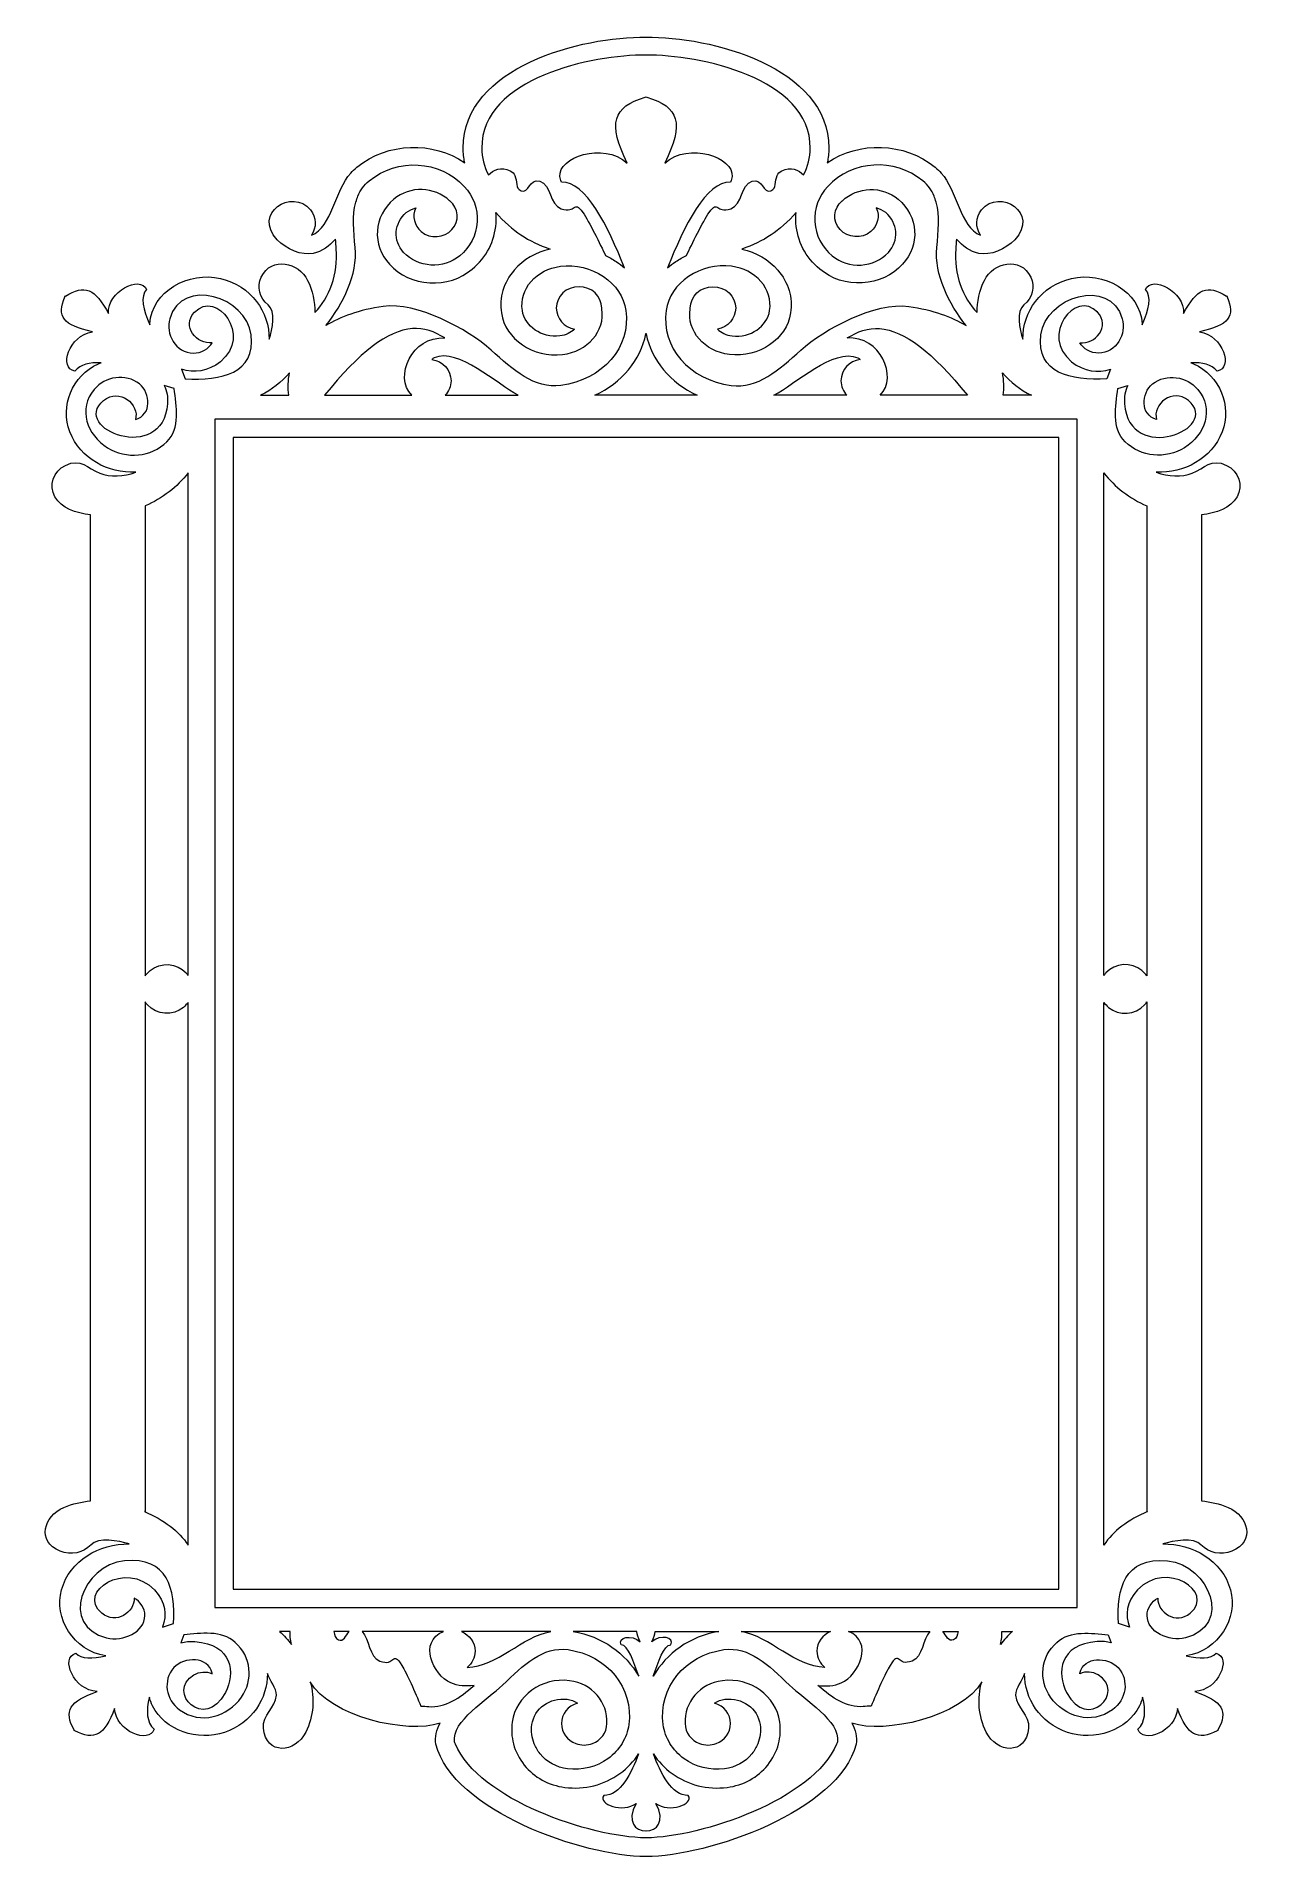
# Model space of a CAD drawing. Header units: centimetres. Extents: x -33 to 34, y -48 to 52.
import ezdxf

# ---------------------------------------------------------------- set-up
doc = ezdxf.new("R2010")
doc.units = ezdxf.units.CM
doc.header["$MEASUREMENT"] = 0
doc.layers.add('Camada 1', color=7, linetype='Continuous')

msp = doc.modelspace()

# ---------------------------------------------------------------- linework, layer by layer
at = {"layer": 'Camada 1', "color": 250, "lineweight": 9}
for points, knots in [([(0.86853, 52.38778), (0.86636, 52.38781), (0.86419, 52.38783), (0.86202, 52.38786), (0.86202, 52.38786), (-2.63511, 52.42908), (-9.17661, 50.77358), (-9.17661, 46.28671), (-9.17661, 46.28671), (-9.17661, 46.01597), (-9.14816, 45.74934), (-9.09317, 45.48694), (-9.09317, 45.48694), (-10.83335, 46.67793), (-13.30597, 46.62433), (-15.01822, 45.2356), (-15.01822, 45.2356), (-15.14296, 45.13483), (-15.25503, 45.02886), (-15.35603, 44.91881), (-15.35603, 44.91881), (-16.21708, 43.98195), (-16.37198, 41.95177), (-17.51693, 41.49724), (-17.51693, 41.49724), (-17.22377, 41.91549), (-17.22855, 42.48331), (-17.56989, 42.90155), (-17.56989, 42.90155), (-18.56177, 44.11497), (-20.77413, 42.70808), (-19.38842, 41.25568), (-19.38842, 41.25568), (-18.88199, 40.7249), (-18.04682, 40.36772), (-17.41057, 40.50117), (-17.41057, 40.50117), (-16.93255, 40.60143), (-16.52679, 40.90462), (-16.19, 41.29007), (-16.19, 41.29007), (-16.17662, 41.10557), (-16.16108, 40.92254), (-16.14575, 40.74229), (-16.14575, 40.74229), (-16.03259, 39.40719), (-16.53637, 38.02738), (-17.32955, 37.25166), (-17.32955, 37.25166), (-17.31501, 37.84828), (-17.43516, 38.44391), (-17.72157, 39.02169), (-17.72157, 39.02169), (-18.20747, 40.00216), (-19.69663, 40.36992), (-20.26632, 39.20123), (-20.26632, 39.20123), (-20.52187, 38.67685), (-20.36592, 38.04346), (-19.89465, 37.67545), (-19.89465, 37.67545), (-19.44323, 37.32728), (-19.66157, 36.33716), (-19.83598, 35.79404), (-19.83598, 35.79404), (-19.83156, 37.27276), (-20.7968, 38.72596), (-22.50349, 39.12654), (-22.50349, 39.12654), (-24.25747, 39.53823), (-26.27997, 38.4277), (-26.39309, 36.63999), (-26.39309, 36.63999), (-26.39437, 36.61971), (-26.39499, 36.59952), (-26.39572, 36.57931), (-26.39572, 36.57931), (-26.76813, 37.40512), (-26.92737, 38.14738), (-26.57254, 38.52313), (-26.57254, 38.52313), (-26.91864, 39.3131), (-28.7354, 38.42191), (-28.65978, 37.19141), (-28.65978, 37.19141), (-29.38412, 38.57035), (-29.98005, 38.81433), (-31.02397, 38.1522), (-31.02397, 38.1522), (-31.02397, 38.1522), (-31.03673, 38.16226), (-31.03673, 38.16226), (-31.03673, 38.16226), (-31.04025, 38.15361), (-31.04301, 38.14655), (-31.04658, 38.13942), (-31.04658, 38.13942), (-31.05373, 38.13346), (-31.0605, 38.13047), (-31.06867, 38.12517), (-31.06867, 38.12517), (-31.06867, 38.12517), (-31.0554, 38.11593), (-31.0554, 38.11593), (-31.0554, 38.11593), (-31.53641, 37.03723), (-31.14995, 36.55215), (-29.53353, 36.19449), (-29.53353, 36.19449), (-30.85479, 36.00146), (-31.41453, 34.1767), (-30.50289, 34.03394), (-30.50289, 34.03394), (-30.21254, 34.39201), (-29.69321, 34.51471), (-29.07026, 34.49394), (-29.07026, 34.49394), (-29.1193, 34.47574), (-29.16795, 34.45621), (-29.21607, 34.43498), (-29.21607, 34.43498), (-30.67113, 33.79331), (-31.31924, 32.0849), (-30.78446, 30.69768), (-30.78446, 30.69768), (-30.20973, 29.207), (-28.68267, 28.41101), (-27.16063, 28.471), (-27.16063, 28.471), (-27.83539, 28.24624), (-28.55055, 28.1948), (-29.14051, 28.42261), (-29.14051, 28.42261), (-29.8298, 28.68875), (-30.16564, 29.27141), (-31.02331, 28.85222), (-31.02331, 28.85222), (-31.68578, 28.52845), (-31.9513, 27.7432), (-31.60316, 27.12602), (-31.60316, 27.12602), (-31.25262, 26.50454), (-30.45789, 26.21767), (-29.64303, 26.12838), (-29.64303, 26.12838), (-29.64303, 26.12838), (-29.64303, -28.06825), (-29.64303, -28.06825), (-29.64303, -28.06825), (-30.14124, -28.10688), (-30.6362, -28.22167), (-31.12002, -28.42542), (-31.12002, -28.42542), (-32.21197, -28.88519), (-32.62073, -30.29283), (-31.31963, -30.8313), (-31.31963, -30.8313), (-30.73545, -31.07327), (-30.03064, -30.92614), (-29.62085, -30.47961), (-29.62085, -30.47961), (-29.2312, -30.05116), (-28.11942, -30.26201), (-27.51633, -30.42601), (-27.51633, -30.42601), (-29.16595, -30.41686), (-30.78936, -31.32974), (-31.23626, -32.94673), (-31.23626, -32.94673), (-31.66786, -34.50723), (-30.59905, -36.29194), (-28.81371, -36.58714), (-28.81371, -36.58714), (-29.54345, -36.75203), (-30.1578, -36.75265), (-30.45898, -36.43745), (-30.45898, -36.43745), (-31.32666, -36.67833), (-30.58389, -38.48164), (-29.28191, -38.54216), (-29.28191, -38.54216), (-30.80936, -39.07564), (-31.12966, -39.60979), (-30.54509, -40.66204), (-30.54509, -40.66204), (-30.55886, -40.67464), (-30.52862, -40.71436), (-30.5103, -40.69548), (-30.5103, -40.69548), (-29.42748, -41.26307), (-28.87609, -40.95163), (-28.3271, -39.47024), (-28.3271, -39.47024), (-28.26545, -40.73304), (-26.40657, -41.45446), (-26.15895, -40.61266), (-26.15895, -40.61266), (-26.57393, -40.23875), (-26.59634, -39.59045), (-26.41699, -38.85511), (-26.41699, -38.85511), (-26.37672, -39.01731), (-26.31885, -39.17685), (-26.24164, -39.33096), (-26.24164, -39.33096), (-25.56301, -40.68544), (-23.75609, -41.28897), (-22.289, -40.79094), (-22.289, -40.79094), (-20.76381, -40.27302), (-19.9259, -38.92505), (-19.93109, -37.5545), (-19.93109, -37.5545), (-19.81176, -37.9339), (-19.41679, -38.35197), (-19.43791, -38.74236), (-19.43791, -38.74236), (-19.47678, -39.46721), (-20.22499, -39.80706), (-20.15254, -40.55859), (-20.15254, -40.55859), (-20.00711, -42.06158), (-18.39425, -41.93224), (-17.82359, -40.77948), (-17.82359, -40.77948), (-17.37672, -39.87579), (-17.3333, -38.93136), (-17.57632, -38.00593), (-17.57632, -38.00593), (-16.49229, -39.93388), (-12.21321, -40.9093), (-10.44441, -40.27416), (-10.44441, -40.27416), (-10.63473, -40.64679), (-10.73719, -41.04229), (-10.67708, -41.4384), (-10.67708, -41.4384), (-9.73334, -45.10792), (-2.57112, -47.61471), (0.86224, -47.61137), (0.86224, -47.61137), (0.86434, -47.61137), (0.86643, -47.61136), (0.86853, -47.61136), (0.86853, -47.61136), (0.87063, -47.61136), (0.87272, -47.61137), (0.87482, -47.61137), (0.87482, -47.61137), (4.30818, -47.61471), (11.4704, -45.10792), (12.41414, -41.4384), (12.41414, -41.4384), (12.47425, -41.04229), (12.37179, -40.64679), (12.18147, -40.27416), (12.18147, -40.27416), (13.95027, -40.9093), (18.22935, -39.93388), (19.31338, -38.00593), (19.31338, -38.00593), (19.07036, -38.93136), (19.11378, -39.87579), (19.56065, -40.77948), (19.56065, -40.77948), (20.13131, -41.93224), (21.74417, -42.06158), (21.8896, -40.55859), (21.8896, -40.55859), (21.96205, -39.80706), (21.21384, -39.46721), (21.17497, -38.74236), (21.17497, -38.74236), (21.15385, -38.35197), (21.54882, -37.9339), (21.66815, -37.5545), (21.66815, -37.5545), (21.66296, -38.92505), (22.50087, -40.27302), (24.02606, -40.79094), (24.02606, -40.79094), (25.49315, -41.28897), (27.30007, -40.68544), (27.9787, -39.33096), (27.9787, -39.33096), (28.05591, -39.17685), (28.11378, -39.01731), (28.15405, -38.85511), (28.15405, -38.85511), (28.3334, -39.59045), (28.31099, -40.23875), (27.89601, -40.61266), (27.89601, -40.61266), (28.14363, -41.45446), (30.00251, -40.73304), (30.06416, -39.47024), (30.06416, -39.47024), (30.61315, -40.95163), (31.16454, -41.26307), (32.24736, -40.69548), (32.24736, -40.69548), (32.26568, -40.71436), (32.29592, -40.67464), (32.28215, -40.66204), (32.28215, -40.66204), (32.86672, -39.60979), (32.54642, -39.07564), (31.01897, -38.54216), (31.01897, -38.54216), (32.32095, -38.48164), (33.06372, -36.67833), (32.19604, -36.43745), (32.19604, -36.43745), (31.89486, -36.75265), (31.28051, -36.75203), (30.55077, -36.58714), (30.55077, -36.58714), (32.33611, -36.29194), (33.40492, -34.50723), (32.97332, -32.94673), (32.97332, -32.94673), (32.52642, -31.32974), (30.90301, -30.41686), (29.25339, -30.42601), (29.25339, -30.42601), (29.85648, -30.26201), (30.96826, -30.05116), (31.35791, -30.47961), (31.35791, -30.47961), (31.7677, -30.92614), (32.47251, -31.07327), (33.05669, -30.8313), (33.05669, -30.8313), (34.35779, -30.29283), (33.94903, -28.88519), (32.85708, -28.42542), (32.85708, -28.42542), (32.37326, -28.22167), (31.8783, -28.10688), (31.38009, -28.06825), (31.38009, -28.06825), (31.38009, -28.06825), (31.38009, 26.12838), (31.38009, 26.12838), (31.38009, 26.12838), (32.19495, 26.21767), (32.98968, 26.50454), (33.34022, 27.12602), (33.34022, 27.12602), (33.68836, 27.7432), (33.42284, 28.52845), (32.76037, 28.85222), (32.76037, 28.85222), (31.9027, 29.27141), (31.56686, 28.68875), (30.87757, 28.42261), (30.87757, 28.42261), (30.28761, 28.1948), (29.57245, 28.24624), (28.89769, 28.471), (28.89769, 28.471), (30.41973, 28.41101), (31.94679, 29.207), (32.52152, 30.69768), (32.52152, 30.69768), (33.0563, 32.0849), (32.40819, 33.79331), (30.95313, 34.43498), (30.95313, 34.43498), (30.90501, 34.45621), (30.85636, 34.47574), (30.80732, 34.49394), (30.80732, 34.49394), (31.43027, 34.51471), (31.9496, 34.39201), (32.23995, 34.03394), (32.23995, 34.03394), (33.15159, 34.1767), (32.59185, 36.00146), (31.27059, 36.19449), (31.27059, 36.19449), (32.88701, 36.55215), (33.27347, 37.03723), (32.79246, 38.11593), (32.79246, 38.11593), (32.79246, 38.11593), (32.80573, 38.12517), (32.80573, 38.12517), (32.80573, 38.12517), (32.79756, 38.13047), (32.79079, 38.13346), (32.78364, 38.13942), (32.78364, 38.13942), (32.78007, 38.14655), (32.77731, 38.15361), (32.77379, 38.16226), (32.77379, 38.16226), (32.77379, 38.16226), (32.76103, 38.1522), (32.76103, 38.1522), (32.76103, 38.1522), (31.71711, 38.81433), (31.12118, 38.57035), (30.39684, 37.19141), (30.39684, 37.19141), (30.47246, 38.42191), (28.6557, 39.3131), (28.3096, 38.52313), (28.3096, 38.52313), (28.66443, 38.14738), (28.50519, 37.40512), (28.13278, 36.57931), (28.13278, 36.57931), (28.13205, 36.59952), (28.13143, 36.61971), (28.13015, 36.63999), (28.13015, 36.63999), (28.01703, 38.4277), (25.99453, 39.53823), (24.24055, 39.12654), (24.24055, 39.12654), (22.53386, 38.72596), (21.56862, 37.27276), (21.57304, 35.79404), (21.57304, 35.79404), (21.39863, 36.33716), (21.18029, 37.32728), (21.63171, 37.67545), (21.63171, 37.67545), (22.10298, 38.04346), (22.25893, 38.67685), (22.00338, 39.20123), (22.00338, 39.20123), (21.43369, 40.36992), (19.94453, 40.00216), (19.45863, 39.02169), (19.45863, 39.02169), (19.17222, 38.44391), (19.05207, 37.84828), (19.06661, 37.25166), (19.06661, 37.25166), (18.27343, 38.02738), (17.76965, 39.40719), (17.88281, 40.74229), (17.88281, 40.74229), (17.89814, 40.92254), (17.91368, 41.10557), (17.92706, 41.29007), (17.92706, 41.29007), (18.26385, 40.90462), (18.66961, 40.60143), (19.14763, 40.50117), (19.14763, 40.50117), (19.78388, 40.36772), (20.61905, 40.7249), (21.12548, 41.25568), (21.12548, 41.25568), (22.51119, 42.70808), (20.29883, 44.11497), (19.30695, 42.90155), (19.30695, 42.90155), (18.96561, 42.48331), (18.96083, 41.91549), (19.25399, 41.49724), (19.25399, 41.49724), (18.10904, 41.95177), (17.95414, 43.98195), (17.09309, 44.91881), (17.09309, 44.91881), (16.99209, 45.02886), (16.88002, 45.13483), (16.75528, 45.2356), (16.75528, 45.2356), (15.04303, 46.62433), (12.57041, 46.67793), (10.83023, 45.48694), (10.83023, 45.48694), (10.88522, 45.74934), (10.91367, 46.01597), (10.91367, 46.28671), (10.91367, 46.28671), (10.91367, 50.77358), (4.37217, 52.42908), (0.87504, 52.38786), (0.87504, 52.38786), (0.87287, 52.38783), (0.8707, 52.38781), (0.86853, 52.38778)], [0, 0, 0, 0, 0.008130081, 0.008130081, 0.008130081, 0.008130081, 0.016260163, 0.016260163, 0.016260163, 0.016260163, 0.024390244, 0.024390244, 0.024390244, 0.024390244, 0.032520325, 0.032520325, 0.032520325, 0.032520325, 0.040650407, 0.040650407, 0.040650407, 0.040650407, 0.048780488, 0.048780488, 0.048780488, 0.048780488, 0.056910569, 0.056910569, 0.056910569, 0.056910569, 0.06504065, 0.06504065, 0.06504065, 0.06504065, 0.073170732, 0.073170732, 0.073170732, 0.073170732, 0.081300813, 0.081300813, 0.081300813, 0.081300813, 0.089430894, 0.089430894, 0.089430894, 0.089430894, 0.097560976, 0.097560976, 0.097560976, 0.097560976, 0.105691057, 0.105691057, 0.105691057, 0.105691057, 0.113821138, 0.113821138, 0.113821138, 0.113821138, 0.12195122, 0.12195122, 0.12195122, 0.12195122, 0.130081301, 0.130081301, 0.130081301, 0.130081301, 0.138211382, 0.138211382, 0.138211382, 0.138211382, 0.146341463, 0.146341463, 0.146341463, 0.146341463, 0.154471545, 0.154471545, 0.154471545, 0.154471545, 0.162601626, 0.162601626, 0.162601626, 0.162601626, 0.170731707, 0.170731707, 0.170731707, 0.170731707, 0.178861789, 0.178861789, 0.178861789, 0.178861789, 0.18699187, 0.18699187, 0.18699187, 0.18699187, 0.195121951, 0.195121951, 0.195121951, 0.195121951, 0.203252033, 0.203252033, 0.203252033, 0.203252033, 0.211382114, 0.211382114, 0.211382114, 0.211382114, 0.219512195, 0.219512195, 0.219512195, 0.219512195, 0.227642276, 0.227642276, 0.227642276, 0.227642276, 0.235772358, 0.235772358, 0.235772358, 0.235772358, 0.243902439, 0.243902439, 0.243902439, 0.243902439, 0.25203252, 0.25203252, 0.25203252, 0.25203252, 0.260162602, 0.260162602, 0.260162602, 0.260162602, 0.268292683, 0.268292683, 0.268292683, 0.268292683, 0.276422764, 0.276422764, 0.276422764, 0.276422764, 0.284552846, 0.284552846, 0.284552846, 0.284552846, 0.292682927, 0.292682927, 0.292682927, 0.292682927, 0.300813008, 0.300813008, 0.300813008, 0.300813008, 0.308943089, 0.308943089, 0.308943089, 0.308943089, 0.317073171, 0.317073171, 0.317073171, 0.317073171, 0.325203252, 0.325203252, 0.325203252, 0.325203252, 0.333333333, 0.333333333, 0.333333333, 0.333333333, 0.341463415, 0.341463415, 0.341463415, 0.341463415, 0.349593496, 0.349593496, 0.349593496, 0.349593496, 0.357723577, 0.357723577, 0.357723577, 0.357723577, 0.365853659, 0.365853659, 0.365853659, 0.365853659, 0.37398374, 0.37398374, 0.37398374, 0.37398374, 0.382113821, 0.382113821, 0.382113821, 0.382113821, 0.390243902, 0.390243902, 0.390243902, 0.390243902, 0.398373984, 0.398373984, 0.398373984, 0.398373984, 0.406504065, 0.406504065, 0.406504065, 0.406504065, 0.414634146, 0.414634146, 0.414634146, 0.414634146, 0.422764228, 0.422764228, 0.422764228, 0.422764228, 0.430894309, 0.430894309, 0.430894309, 0.430894309, 0.43902439, 0.43902439, 0.43902439, 0.43902439, 0.447154472, 0.447154472, 0.447154472, 0.447154472, 0.455284553, 0.455284553, 0.455284553, 0.455284553, 0.463414634, 0.463414634, 0.463414634, 0.463414634, 0.471544715, 0.471544715, 0.471544715, 0.471544715, 0.479674797, 0.479674797, 0.479674797, 0.479674797, 0.487804878, 0.487804878, 0.487804878, 0.487804878, 0.495934959, 0.495934959, 0.495934959, 0.495934959, 0.504065041, 0.504065041, 0.504065041, 0.504065041, 0.512195122, 0.512195122, 0.512195122, 0.512195122, 0.520325203, 0.520325203, 0.520325203, 0.520325203, 0.528455285, 0.528455285, 0.528455285, 0.528455285, 0.536585366, 0.536585366, 0.536585366, 0.536585366, 0.544715447, 0.544715447, 0.544715447, 0.544715447, 0.552845528, 0.552845528, 0.552845528, 0.552845528, 0.56097561, 0.56097561, 0.56097561, 0.56097561, 0.569105691, 0.569105691, 0.569105691, 0.569105691, 0.577235772, 0.577235772, 0.577235772, 0.577235772, 0.585365854, 0.585365854, 0.585365854, 0.585365854, 0.593495935, 0.593495935, 0.593495935, 0.593495935, 0.601626016, 0.601626016, 0.601626016, 0.601626016, 0.609756098, 0.609756098, 0.609756098, 0.609756098, 0.617886179, 0.617886179, 0.617886179, 0.617886179, 0.62601626, 0.62601626, 0.62601626, 0.62601626, 0.634146341, 0.634146341, 0.634146341, 0.634146341, 0.642276423, 0.642276423, 0.642276423, 0.642276423, 0.650406504, 0.650406504, 0.650406504, 0.650406504, 0.658536585, 0.658536585, 0.658536585, 0.658536585, 0.666666667, 0.666666667, 0.666666667, 0.666666667, 0.674796748, 0.674796748, 0.674796748, 0.674796748, 0.682926829, 0.682926829, 0.682926829, 0.682926829, 0.691056911, 0.691056911, 0.691056911, 0.691056911, 0.699186992, 0.699186992, 0.699186992, 0.699186992, 0.707317073, 0.707317073, 0.707317073, 0.707317073, 0.715447154, 0.715447154, 0.715447154, 0.715447154, 0.723577236, 0.723577236, 0.723577236, 0.723577236, 0.731707317, 0.731707317, 0.731707317, 0.731707317, 0.739837398, 0.739837398, 0.739837398, 0.739837398, 0.74796748, 0.74796748, 0.74796748, 0.74796748, 0.756097561, 0.756097561, 0.756097561, 0.756097561, 0.764227642, 0.764227642, 0.764227642, 0.764227642, 0.772357724, 0.772357724, 0.772357724, 0.772357724, 0.780487805, 0.780487805, 0.780487805, 0.780487805, 0.788617886, 0.788617886, 0.788617886, 0.788617886, 0.796747967, 0.796747967, 0.796747967, 0.796747967, 0.804878049, 0.804878049, 0.804878049, 0.804878049, 0.81300813, 0.81300813, 0.81300813, 0.81300813, 0.821138211, 0.821138211, 0.821138211, 0.821138211, 0.829268293, 0.829268293, 0.829268293, 0.829268293, 0.837398374, 0.837398374, 0.837398374, 0.837398374, 0.845528455, 0.845528455, 0.845528455, 0.845528455, 0.853658537, 0.853658537, 0.853658537, 0.853658537, 0.861788618, 0.861788618, 0.861788618, 0.861788618, 0.869918699, 0.869918699, 0.869918699, 0.869918699, 0.87804878, 0.87804878, 0.87804878, 0.87804878, 0.886178862, 0.886178862, 0.886178862, 0.886178862, 0.894308943, 0.894308943, 0.894308943, 0.894308943, 0.902439024, 0.902439024, 0.902439024, 0.902439024, 0.910569106, 0.910569106, 0.910569106, 0.910569106, 0.918699187, 0.918699187, 0.918699187, 0.918699187, 0.926829268, 0.926829268, 0.926829268, 0.926829268, 0.93495935, 0.93495935, 0.93495935, 0.93495935, 0.943089431, 0.943089431, 0.943089431, 0.943089431, 0.951219512, 0.951219512, 0.951219512, 0.951219512, 0.959349593, 0.959349593, 0.959349593, 0.959349593, 0.967479675, 0.967479675, 0.967479675, 0.967479675, 0.975609756, 0.975609756, 0.975609756, 0.975609756, 0.983739837, 0.983739837, 0.983739837, 0.983739837, 1, 1, 1, 1]), ([(0.82478, 49.08608), (-0.97152, 48.56189), (-1.21908, 47.64727), (-0.16783, 45.46711), (-0.16783, 45.46711), (-1.50944, 46.65725), (-3.96555, 45.77851), (-3.86426, 44.72451), (-3.86426, 44.72451), (-3.8548, 44.62612), (-3.82362, 44.52626), (-3.76661, 44.42636), (-3.76661, 44.42636), (-2.45961, 44.47355), (-1.20175, 41.99706), (-0.32102, 39.70914), (-0.32102, 39.70914), (-0.45916, 39.83186), (-0.60746, 39.94721), (-0.76548, 40.05431), (-0.76548, 40.05431), (-0.9556, 40.18305), (-1.15499, 40.2967), (-1.36179, 40.39488), (-1.36179, 40.39488), (-1.63544, 40.97643), (-2.2604, 42.27609), (-2.59728, 42.74813), (-2.59728, 42.74813), (-3.13283, 43.49734), (-2.94812, 42.66692), (-3.78555, 42.9552), (-3.78555, 42.9552), (-4.45937, 43.18726), (-4.30481, 44.28189), (-4.97236, 44.47343), (-4.97236, 44.47343), (-5.55361, 44.63988), (-5.54351, 43.77367), (-5.99799, 43.94797), (-5.99799, 43.94797), (-6.31474, 44.06977), (-6.19527, 44.47483), (-6.33401, 44.7812), (-6.33401, 44.7812), (-6.38148, 44.88606), (-6.45915, 44.97937), (-6.59498, 45.04579), (-6.59498, 45.04579), (-7.08214, 45.28423), (-7.52731, 45.118), (-7.78633, 44.81432), (-7.78633, 44.81432), (-8.02855, 45.28058), (-8.15842, 45.77486), (-8.15842, 46.28671), (-8.15842, 46.28671), (-8.15842, 50.14689), (-2.05092, 51.43574), (0.86853, 51.39849), (0.86853, 51.39849), (3.78798, 51.43574), (9.89548, 50.14689), (9.89548, 46.28671), (9.89548, 46.28671), (9.89548, 45.77486), (9.76561, 45.28058), (9.52339, 44.81432), (9.52339, 44.81432), (9.26437, 45.118), (8.8192, 45.28423), (8.33204, 45.04579), (8.33204, 45.04579), (8.19621, 44.97937), (8.11854, 44.88606), (8.07107, 44.7812), (8.07107, 44.7812), (7.93233, 44.47483), (8.0518, 44.06977), (7.73505, 43.94797), (7.73505, 43.94797), (7.28057, 43.77367), (7.29067, 44.63988), (6.70942, 44.47343), (6.70942, 44.47343), (6.04187, 44.28189), (6.19643, 43.18726), (5.52261, 42.9552), (5.52261, 42.9552), (4.68518, 42.66692), (4.86989, 43.49734), (4.33434, 42.74813), (4.33434, 42.74813), (3.99746, 42.27609), (3.3725, 40.97643), (3.09885, 40.39488), (3.09885, 40.39488), (2.89205, 40.2967), (2.69266, 40.18305), (2.50254, 40.05431), (2.50254, 40.05431), (2.34452, 39.94721), (2.19622, 39.83186), (2.05808, 39.70914), (2.05808, 39.70914), (2.93881, 41.99706), (4.19667, 44.47355), (5.50367, 44.42636), (5.50367, 44.42636), (5.56068, 44.52626), (5.59186, 44.62612), (5.60132, 44.72451), (5.60132, 44.72451), (5.70261, 45.77851), (3.2465, 46.65725), (1.90489, 45.46711), (1.90489, 45.46711), (2.95614, 47.64727), (2.70858, 48.56189), (0.91228, 49.08608), (0.91228, 49.08608), (0.91228, 49.11637), (0.82478, 49.11637), (0.82478, 49.08608)], [0, 0, 0, 0, 0.03125, 0.03125, 0.03125, 0.03125, 0.0625, 0.0625, 0.0625, 0.0625, 0.09375, 0.09375, 0.09375, 0.09375, 0.125, 0.125, 0.125, 0.125, 0.15625, 0.15625, 0.15625, 0.15625, 0.1875, 0.1875, 0.1875, 0.1875, 0.21875, 0.21875, 0.21875, 0.21875, 0.25, 0.25, 0.25, 0.25, 0.28125, 0.28125, 0.28125, 0.28125, 0.3125, 0.3125, 0.3125, 0.3125, 0.34375, 0.34375, 0.34375, 0.34375, 0.375, 0.375, 0.375, 0.375, 0.40625, 0.40625, 0.40625, 0.40625, 0.4375, 0.4375, 0.4375, 0.4375, 0.46875, 0.46875, 0.46875, 0.46875, 0.5, 0.5, 0.5, 0.5, 0.53125, 0.53125, 0.53125, 0.53125, 0.5625, 0.5625, 0.5625, 0.5625, 0.59375, 0.59375, 0.59375, 0.59375, 0.625, 0.625, 0.625, 0.625, 0.65625, 0.65625, 0.65625, 0.65625, 0.6875, 0.6875, 0.6875, 0.6875, 0.71875, 0.71875, 0.71875, 0.71875, 0.75, 0.75, 0.75, 0.75, 0.78125, 0.78125, 0.78125, 0.78125, 0.8125, 0.8125, 0.8125, 0.8125, 0.84375, 0.84375, 0.84375, 0.84375, 0.875, 0.875, 0.875, 0.875, 0.90625, 0.90625, 0.90625, 0.90625, 0.9375, 0.9375, 0.9375, 0.9375, 1, 1, 1, 1]), ([(-7.3784, 42.75227), (-7.35913, 42.55955), (-7.35573, 42.364), (-7.36878, 42.16704), (-7.36878, 42.16704), (-7.43404, 41.1854), (-7.89932, 40.28621), (-8.68013, 39.63537), (-8.68013, 39.63537), (-9.32517, 39.09736), (-10.15299, 38.82931), (-11.0116, 38.88035), (-11.0116, 38.88035), (-11.87013, 38.93133), (-12.6563, 39.29547), (-13.22522, 39.90534), (-13.22522, 39.90534), (-14.20231, 40.95337), (-14.09581, 42.5574), (-12.98764, 43.48201), (-12.98764, 43.48201), (-12.09615, 44.22581), (-10.7503, 44.17818), (-9.91808, 43.39769), (-9.91808, 43.39769), (-9.91808, 43.39769), (-9.91472, 43.395), (-9.91472, 43.395), (-9.91472, 43.395), (-9.41921, 42.98786), (-9.3664, 42.2773), (-9.79693, 41.80863), (-9.79693, 41.80863), (-10.22787, 41.33977), (-10.97921, 41.28978), (-11.47471, 41.69719), (-11.47471, 41.69719), (-11.87782, 42.0281), (-11.98819, 42.55935), (-11.78417, 42.99842), (-11.78417, 42.99842), (-11.96966, 42.95645), (-12.14723, 42.87235), (-12.29996, 42.74497), (-12.29996, 42.74497), (-12.97733, 42.18008), (-13.04336, 41.19732), (-12.44512, 40.55578), (-12.44512, 40.55578), (-12.05994, 40.14257), (-11.528, 39.89632), (-10.94634, 39.8618), (-10.94634, 39.8618), (-10.36488, 39.82696), (-9.8048, 40.00861), (-9.36787, 40.37301), (-9.36787, 40.37301), (-8.79554, 40.85004), (-8.4541, 41.50903), (-8.40659, 42.22868), (-8.40659, 42.22868), (-8.35881, 42.94861), (-8.61005, 43.64291), (-9.11468, 44.18369), (-9.11468, 44.18369), (-10.46782, 45.63478), (-12.76349, 45.76887), (-14.34126, 44.4892), (-14.34126, 44.4892), (-14.63121, 44.25384), (-14.82997, 43.97163), (-14.96272, 43.6543), (-14.96272, 43.6543), (-14.99075, 43.5646), (-15.02906, 43.44811), (-15.07782, 43.3128), (-15.07782, 43.3128), (-15.26981, 42.58658), (-15.19972, 41.71837), (-15.10939, 40.82079), (-15.10939, 40.82079), (-14.96113, 39.3473), (-15.77611, 37.72428), (-16.71272, 36.53709), (-16.71272, 36.53709), (-15.92524, 37.01843), (-14.89004, 37.39429), (-13.56571, 37.58989), (-13.56571, 37.58989), (-11.75228, 37.85794), (-8.9134, 36.34092), (-7.64054, 35.18988), (-7.64054, 35.18988), (-6.42393, 34.09002), (-5.27471, 33.05179), (-3.80422, 33.24384), (-3.80422, 33.24384), (-1.50592, 33.5445), (0.057, 35.35387), (-0.24585, 37.36287), (-0.24585, 37.36287), (-0.359, 38.11183), (-0.79408, 38.77689), (-1.47159, 39.23567), (-1.47159, 39.23567), (-2.14866, 39.69492), (-2.98688, 39.89196), (-3.83156, 39.79199), (-3.83156, 39.79199), (-4.47683, 39.71539), (-5.04995, 39.42113), (-5.44514, 38.96261), (-5.44514, 38.96261), (-5.84033, 38.50403), (-6.01031, 37.93684), (-5.92428, 37.36477), (-5.92428, 37.36477), (-5.79017, 36.47672), (-4.86488, 35.85065), (-3.86432, 35.96927), (-3.86432, 35.96927), (-3.54228, 36.00741), (-3.26175, 36.14385), (-3.05599, 36.3399), (-3.05599, 36.3399), (-3.62752, 36.44727), (-4.05799, 36.92391), (-4.05799, 37.49551), (-4.05799, 37.49551), (-4.05799, 38.14635), (-3.50028, 38.67362), (-2.81162, 38.67362), (-2.81162, 38.67362), (-2.1236, 38.67362), (-1.56575, 38.14635), (-1.56575, 37.49551), (-1.56575, 37.49551), (-1.56575, 37.48003), (-1.56616, 37.46463), (-1.56679, 37.4493), (-1.56679, 37.4493), (-1.56679, 37.4493), (-1.55302, 37.45093), (-1.55302, 37.45093), (-1.55302, 37.45093), (-1.36973, 36.2335), (-2.3373, 35.11084), (-3.71023, 34.94817), (-3.71023, 34.94817), (-5.34789, 34.75474), (-6.8573, 35.77709), (-7.07611, 37.22845), (-7.07611, 37.22845), (-7.2036, 38.07271), (-6.95203, 38.91098), (-6.36865, 39.58789), (-6.36865, 39.58789), (-5.87165, 40.16418), (-5.18507, 40.56486), (-4.40435, 40.74127), (-4.40435, 40.74127), (-4.98217, 40.9419), (-5.52426, 41.19691), (-6.00948, 41.52296), (-6.00948, 41.52296), (-6.4223, 41.80017), (-6.96154, 42.24821), (-7.3784, 42.75227)], [0, 0, 0, 0, 0.023255814, 0.023255814, 0.023255814, 0.023255814, 0.046511628, 0.046511628, 0.046511628, 0.046511628, 0.069767442, 0.069767442, 0.069767442, 0.069767442, 0.093023256, 0.093023256, 0.093023256, 0.093023256, 0.11627907, 0.11627907, 0.11627907, 0.11627907, 0.139534884, 0.139534884, 0.139534884, 0.139534884, 0.162790698, 0.162790698, 0.162790698, 0.162790698, 0.186046512, 0.186046512, 0.186046512, 0.186046512, 0.209302326, 0.209302326, 0.209302326, 0.209302326, 0.23255814, 0.23255814, 0.23255814, 0.23255814, 0.255813953, 0.255813953, 0.255813953, 0.255813953, 0.279069767, 0.279069767, 0.279069767, 0.279069767, 0.302325581, 0.302325581, 0.302325581, 0.302325581, 0.325581395, 0.325581395, 0.325581395, 0.325581395, 0.348837209, 0.348837209, 0.348837209, 0.348837209, 0.372093023, 0.372093023, 0.372093023, 0.372093023, 0.395348837, 0.395348837, 0.395348837, 0.395348837, 0.418604651, 0.418604651, 0.418604651, 0.418604651, 0.441860465, 0.441860465, 0.441860465, 0.441860465, 0.465116279, 0.465116279, 0.465116279, 0.465116279, 0.488372093, 0.488372093, 0.488372093, 0.488372093, 0.511627907, 0.511627907, 0.511627907, 0.511627907, 0.534883721, 0.534883721, 0.534883721, 0.534883721, 0.558139535, 0.558139535, 0.558139535, 0.558139535, 0.581395349, 0.581395349, 0.581395349, 0.581395349, 0.604651163, 0.604651163, 0.604651163, 0.604651163, 0.627906977, 0.627906977, 0.627906977, 0.627906977, 0.651162791, 0.651162791, 0.651162791, 0.651162791, 0.674418605, 0.674418605, 0.674418605, 0.674418605, 0.697674419, 0.697674419, 0.697674419, 0.697674419, 0.720930233, 0.720930233, 0.720930233, 0.720930233, 0.744186047, 0.744186047, 0.744186047, 0.744186047, 0.76744186, 0.76744186, 0.76744186, 0.76744186, 0.790697674, 0.790697674, 0.790697674, 0.790697674, 0.813953488, 0.813953488, 0.813953488, 0.813953488, 0.837209302, 0.837209302, 0.837209302, 0.837209302, 0.860465116, 0.860465116, 0.860465116, 0.860465116, 0.88372093, 0.88372093, 0.88372093, 0.88372093, 0.906976744, 0.906976744, 0.906976744, 0.906976744, 0.930232558, 0.930232558, 0.930232558, 0.930232558, 0.953488372, 0.953488372, 0.953488372, 0.953488372, 1, 1, 1, 1]), ([(9.11546, 42.75227), (9.09619, 42.55955), (9.09279, 42.364), (9.10584, 42.16704), (9.10584, 42.16704), (9.1711, 41.1854), (9.63638, 40.28621), (10.41719, 39.63537), (10.41719, 39.63537), (11.06223, 39.09736), (11.89005, 38.82931), (12.74866, 38.88035), (12.74866, 38.88035), (13.60719, 38.93133), (14.39336, 39.29547), (14.96228, 39.90534), (14.96228, 39.90534), (15.93937, 40.95337), (15.83287, 42.5574), (14.7247, 43.48201), (14.7247, 43.48201), (13.83321, 44.22581), (12.48736, 44.17818), (11.65514, 43.39769), (11.65514, 43.39769), (11.65514, 43.39769), (11.65178, 43.395), (11.65178, 43.395), (11.65178, 43.395), (11.15627, 42.98786), (11.10346, 42.2773), (11.53399, 41.80863), (11.53399, 41.80863), (11.96493, 41.33977), (12.71627, 41.28978), (13.21177, 41.69719), (13.21177, 41.69719), (13.61488, 42.0281), (13.72525, 42.55935), (13.52123, 42.99842), (13.52123, 42.99842), (13.70672, 42.95645), (13.88429, 42.87235), (14.03702, 42.74497), (14.03702, 42.74497), (14.71439, 42.18008), (14.78042, 41.19732), (14.18218, 40.55578), (14.18218, 40.55578), (13.797, 40.14257), (13.26506, 39.89632), (12.6834, 39.8618), (12.6834, 39.8618), (12.10194, 39.82696), (11.54186, 40.00861), (11.10493, 40.37301), (11.10493, 40.37301), (10.5326, 40.85004), (10.19116, 41.50903), (10.14365, 42.22868), (10.14365, 42.22868), (10.09587, 42.94861), (10.34711, 43.64291), (10.85174, 44.18369), (10.85174, 44.18369), (12.20488, 45.63478), (14.50055, 45.76887), (16.07832, 44.4892), (16.07832, 44.4892), (16.36827, 44.25384), (16.56703, 43.97163), (16.69978, 43.6543), (16.69978, 43.6543), (16.72781, 43.5646), (16.76612, 43.44811), (16.81488, 43.3128), (16.81488, 43.3128), (17.00687, 42.58658), (16.93678, 41.71837), (16.84645, 40.82079), (16.84645, 40.82079), (16.69819, 39.3473), (17.51317, 37.72428), (18.44978, 36.53709), (18.44978, 36.53709), (17.6623, 37.01843), (16.6271, 37.39429), (15.30277, 37.58989), (15.30277, 37.58989), (13.48934, 37.85794), (10.65046, 36.34092), (9.3776, 35.18988), (9.3776, 35.18988), (8.16099, 34.09002), (7.01177, 33.05179), (5.54128, 33.24384), (5.54128, 33.24384), (3.24298, 33.5445), (1.68006, 35.35387), (1.98291, 37.36287), (1.98291, 37.36287), (2.09606, 38.11183), (2.53114, 38.77689), (3.20865, 39.23567), (3.20865, 39.23567), (3.88572, 39.69492), (4.72394, 39.89196), (5.56862, 39.79199), (5.56862, 39.79199), (6.21389, 39.71539), (6.78701, 39.42113), (7.1822, 38.96261), (7.1822, 38.96261), (7.57739, 38.50403), (7.74737, 37.93684), (7.66134, 37.36477), (7.66134, 37.36477), (7.52723, 36.47672), (6.60194, 35.85065), (5.60138, 35.96927), (5.60138, 35.96927), (5.27934, 36.00741), (4.99881, 36.14385), (4.79305, 36.3399), (4.79305, 36.3399), (5.36458, 36.44727), (5.79505, 36.92391), (5.79505, 37.49551), (5.79505, 37.49551), (5.79505, 38.14635), (5.23734, 38.67362), (4.54868, 38.67362), (4.54868, 38.67362), (3.86066, 38.67362), (3.30281, 38.14635), (3.30281, 37.49551), (3.30281, 37.49551), (3.30281, 37.48003), (3.30322, 37.46463), (3.30385, 37.4493), (3.30385, 37.4493), (3.30385, 37.4493), (3.29008, 37.45093), (3.29008, 37.45093), (3.29008, 37.45093), (3.10679, 36.2335), (4.07436, 35.11084), (5.44729, 34.94817), (5.44729, 34.94817), (7.08495, 34.75474), (8.59436, 35.77709), (8.81317, 37.22845), (8.81317, 37.22845), (8.94066, 38.07271), (8.68909, 38.91098), (8.10571, 39.58789), (8.10571, 39.58789), (7.60871, 40.16418), (6.92213, 40.56486), (6.14141, 40.74127), (6.14141, 40.74127), (6.71923, 40.9419), (7.26132, 41.19691), (7.74654, 41.52296), (7.74654, 41.52296), (8.15936, 41.80017), (8.6986, 42.24821), (9.11546, 42.75227)], [0, 0, 0, 0, 0.023255814, 0.023255814, 0.023255814, 0.023255814, 0.046511628, 0.046511628, 0.046511628, 0.046511628, 0.069767442, 0.069767442, 0.069767442, 0.069767442, 0.093023256, 0.093023256, 0.093023256, 0.093023256, 0.11627907, 0.11627907, 0.11627907, 0.11627907, 0.139534884, 0.139534884, 0.139534884, 0.139534884, 0.162790698, 0.162790698, 0.162790698, 0.162790698, 0.186046512, 0.186046512, 0.186046512, 0.186046512, 0.209302326, 0.209302326, 0.209302326, 0.209302326, 0.23255814, 0.23255814, 0.23255814, 0.23255814, 0.255813953, 0.255813953, 0.255813953, 0.255813953, 0.279069767, 0.279069767, 0.279069767, 0.279069767, 0.302325581, 0.302325581, 0.302325581, 0.302325581, 0.325581395, 0.325581395, 0.325581395, 0.325581395, 0.348837209, 0.348837209, 0.348837209, 0.348837209, 0.372093023, 0.372093023, 0.372093023, 0.372093023, 0.395348837, 0.395348837, 0.395348837, 0.395348837, 0.418604651, 0.418604651, 0.418604651, 0.418604651, 0.441860465, 0.441860465, 0.441860465, 0.441860465, 0.465116279, 0.465116279, 0.465116279, 0.465116279, 0.488372093, 0.488372093, 0.488372093, 0.488372093, 0.511627907, 0.511627907, 0.511627907, 0.511627907, 0.534883721, 0.534883721, 0.534883721, 0.534883721, 0.558139535, 0.558139535, 0.558139535, 0.558139535, 0.581395349, 0.581395349, 0.581395349, 0.581395349, 0.604651163, 0.604651163, 0.604651163, 0.604651163, 0.627906977, 0.627906977, 0.627906977, 0.627906977, 0.651162791, 0.651162791, 0.651162791, 0.651162791, 0.674418605, 0.674418605, 0.674418605, 0.674418605, 0.697674419, 0.697674419, 0.697674419, 0.697674419, 0.720930233, 0.720930233, 0.720930233, 0.720930233, 0.744186047, 0.744186047, 0.744186047, 0.744186047, 0.76744186, 0.76744186, 0.76744186, 0.76744186, 0.790697674, 0.790697674, 0.790697674, 0.790697674, 0.813953488, 0.813953488, 0.813953488, 0.813953488, 0.837209302, 0.837209302, 0.837209302, 0.837209302, 0.860465116, 0.860465116, 0.860465116, 0.860465116, 0.88372093, 0.88372093, 0.88372093, 0.88372093, 0.906976744, 0.906976744, 0.906976744, 0.906976744, 0.930232558, 0.930232558, 0.930232558, 0.930232558, 0.953488372, 0.953488372, 0.953488372, 0.953488372, 1, 1, 1, 1]), ([(-24.44822, 33.60187), (-24.44822, 33.60187), (-24.64375, 34.1417), (-24.64375, 34.1417), (-24.64375, 34.1417), (-23.96724, 33.91966), (-23.19365, 33.99959), (-22.51226, 34.548), (-22.51226, 34.548), (-20.75068, 35.9662), (-22.72203, 38.55643), (-23.93666, 37.26626), (-23.93666, 37.26626), (-24.66635, 36.49112), (-23.80597, 35.48184), (-22.96129, 35.58976), (-22.96129, 35.58976), (-23.15685, 35.26231), (-23.56711, 35.01419), (-23.99732, 35.01851), (-23.99732, 35.01851), (-24.98192, 35.02852), (-25.53727, 36.09038), (-25.29766, 36.90889), (-25.29766, 36.90889), (-24.61514, 39.24285), (-21.07046, 38.10755), (-20.82806, 36.029), (-20.82806, 36.029), (-20.57721, 33.88258), (-22.46377, 33.51605), (-24.44822, 33.60187)], [0, 0, 0, 0, 0.111111111, 0.111111111, 0.111111111, 0.111111111, 0.222222222, 0.222222222, 0.222222222, 0.222222222, 0.333333333, 0.333333333, 0.333333333, 0.333333333, 0.444444444, 0.444444444, 0.444444444, 0.444444444, 0.555555556, 0.555555556, 0.555555556, 0.555555556, 0.666666667, 0.666666667, 0.666666667, 0.666666667, 0.777777778, 0.777777778, 0.777777778, 0.777777778, 1, 1, 1, 1]), ([(26.18528, 33.60187), (26.18528, 33.60187), (26.38081, 34.1417), (26.38081, 34.1417), (26.38081, 34.1417), (25.7043, 33.91966), (24.93071, 33.99959), (24.24932, 34.548), (24.24932, 34.548), (22.48774, 35.9662), (24.45909, 38.55643), (25.67372, 37.26626), (25.67372, 37.26626), (26.40341, 36.49112), (25.54303, 35.48184), (24.69835, 35.58976), (24.69835, 35.58976), (24.89391, 35.26231), (25.30417, 35.01419), (25.73438, 35.01851), (25.73438, 35.01851), (26.71898, 35.02852), (27.27433, 36.09038), (27.03472, 36.90889), (27.03472, 36.90889), (26.3522, 39.24285), (22.80752, 38.10755), (22.56512, 36.029), (22.56512, 36.029), (22.31427, 33.88258), (24.20083, 33.51605), (26.18528, 33.60187)], [0, 0, 0, 0, 0.111111111, 0.111111111, 0.111111111, 0.111111111, 0.222222222, 0.222222222, 0.222222222, 0.222222222, 0.333333333, 0.333333333, 0.333333333, 0.333333333, 0.444444444, 0.444444444, 0.444444444, 0.444444444, 0.555555556, 0.555555556, 0.555555556, 0.555555556, 0.666666667, 0.666666667, 0.666666667, 0.666666667, 0.777777778, 0.777777778, 0.777777778, 0.777777778, 1, 1, 1, 1]), ([(-16.78637, 32.70809), (-14.88972, 35.07478), (-13.31275, 36.27356), (-11.96804, 36.37115), (-11.96804, 36.37115), (-11.33321, 36.41706), (-10.75016, 36.20469), (-10.18604, 35.8547), (-10.18604, 35.8547), (-12.00014, 35.97136), (-12.99209, 33.72019), (-12.00475, 32.70833), (-12.00475, 32.70833), (-12.00475, 32.70833), (-16.78637, 32.70809), (-16.78637, 32.70809)], [0, 0, 0, 0, 0.2, 0.2, 0.2, 0.2, 0.4, 0.4, 0.4, 0.4, 0.6, 0.6, 0.6, 0.6, 1, 1, 1, 1]), ([(0.86853, 36.10799), (0.86647, 36.09738), (0.86437, 36.08675), (0.86222, 36.07614), (0.86222, 36.07614), (0.57156, 34.6381), (-0.47043, 33.38693), (-1.94331, 32.70881), (-1.94331, 32.70881), (-1.94331, 32.70881), (3.68037, 32.70881), (3.68037, 32.70881), (3.68037, 32.70881), (2.20749, 33.38693), (1.1655, 34.6381), (0.87484, 36.07614), (0.87484, 36.07614), (0.87269, 36.08675), (0.87059, 36.09738), (0.86853, 36.10799)], [0, 0, 0, 0, 0.166666667, 0.166666667, 0.166666667, 0.166666667, 0.333333333, 0.333333333, 0.333333333, 0.333333333, 0.5, 0.5, 0.5, 0.5, 0.666666667, 0.666666667, 0.666666667, 0.666666667, 1, 1, 1, 1]), ([(18.52343, 32.70809), (16.62678, 35.07478), (15.04981, 36.27356), (13.7051, 36.37115), (13.7051, 36.37115), (13.07027, 36.41706), (12.48722, 36.20469), (11.9231, 35.8547), (11.9231, 35.8547), (13.7372, 35.97136), (14.72915, 33.72019), (13.74181, 32.70833), (13.74181, 32.70833), (13.74181, 32.70833), (18.52343, 32.70809), (18.52343, 32.70809)], [0, 0, 0, 0, 0.2, 0.2, 0.2, 0.2, 0.4, 0.4, 0.4, 0.4, 0.6, 0.6, 0.6, 0.6, 1, 1, 1, 1]), ([(-10.17252, 32.70842), (-9.96762, 32.9184), (-9.84242, 33.19887), (-9.84242, 33.50696), (-9.84242, 33.50696), (-9.84242, 34.09702), (-10.30092, 34.5856), (-10.89968, 34.67177), (-10.89968, 34.67177), (-10.85795, 34.70775), (-10.81172, 34.73799), (-10.76041, 34.76118), (-10.76041, 34.76118), (-9.46628, 35.34543), (-7.30585, 33.30786), (-6.15918, 32.70861), (-6.15918, 32.70861), (-6.15918, 32.70861), (-10.17252, 32.70842), (-10.17252, 32.70842)], [0, 0, 0, 0, 0.166666667, 0.166666667, 0.166666667, 0.166666667, 0.333333333, 0.333333333, 0.333333333, 0.333333333, 0.5, 0.5, 0.5, 0.5, 0.666666667, 0.666666667, 0.666666667, 0.666666667, 1, 1, 1, 1]), ([(11.90958, 32.70842), (11.70468, 32.9184), (11.57948, 33.19887), (11.57948, 33.50696), (11.57948, 33.50696), (11.57948, 34.09702), (12.03798, 34.5856), (12.63674, 34.67177), (12.63674, 34.67177), (12.59501, 34.70775), (12.54878, 34.73799), (12.49747, 34.76118), (12.49747, 34.76118), (11.20334, 35.34543), (9.04291, 33.30786), (7.89624, 32.70861), (7.89624, 32.70861), (7.89624, 32.70861), (11.90958, 32.70842), (11.90958, 32.70842)], [0, 0, 0, 0, 0.166666667, 0.166666667, 0.166666667, 0.166666667, 0.333333333, 0.333333333, 0.333333333, 0.333333333, 0.5, 0.5, 0.5, 0.5, 0.666666667, 0.666666667, 0.666666667, 0.666666667, 1, 1, 1, 1]), ([(-25.4185, 32.2375), (-25.38953, 32.60646), (-25.45841, 32.94577), (-25.60035, 33.24649), (-25.60035, 33.24649), (-25.60035, 33.24649), (-25.04832, 33.07049), (-25.04832, 33.07049), (-25.04832, 33.07049), (-24.95178, 32.11003), (-24.69054, 30.87949), (-25.46491, 30.14736), (-25.46491, 30.14736), (-26.29789, 29.29354), (-27.70215, 29.18995), (-28.70719, 29.81536), (-28.70719, 29.81536), (-29.84876, 30.52579), (-30.36351, 31.95344), (-29.4397, 33.03039), (-29.4397, 33.03039), (-28.84755, 33.7426), (-27.72931, 33.92444), (-26.95838, 33.32603), (-26.95838, 33.32603), (-26.33275, 32.80822), (-26.26925, 31.63728), (-27.18321, 31.36499), (-27.18321, 31.36499), (-26.92486, 32.20052), (-28.06362, 33.14291), (-28.92733, 32.41565), (-28.92733, 32.41565), (-30.78608, 30.85076), (-25.68339, 28.8646), (-25.4185, 32.2375)], [0, 0, 0, 0, 0.1, 0.1, 0.1, 0.1, 0.2, 0.2, 0.2, 0.2, 0.3, 0.3, 0.3, 0.3, 0.4, 0.4, 0.4, 0.4, 0.5, 0.5, 0.5, 0.5, 0.6, 0.6, 0.6, 0.6, 0.7, 0.7, 0.7, 0.7, 0.8, 0.8, 0.8, 0.8, 1, 1, 1, 1]), ([(-20.30567, 32.70792), (-19.68929, 33.00271), (-19.15228, 33.43517), (-18.70964, 33.94367), (-18.70964, 33.94367), (-18.8035, 33.52246), (-18.81352, 33.10322), (-18.7516, 32.708), (-18.7516, 32.708), (-18.7516, 32.708), (-20.30567, 32.70792), (-20.30567, 32.70792)], [0, 0, 0, 0, 0.25, 0.25, 0.25, 0.25, 0.5, 0.5, 0.5, 0.5, 1, 1, 1, 1]), ([(22.04273, 32.70792), (21.42635, 33.00271), (20.88934, 33.43517), (20.4467, 33.94367), (20.4467, 33.94367), (20.54056, 33.52246), (20.55058, 33.10322), (20.48866, 32.708), (20.48866, 32.708), (20.48866, 32.708), (22.04273, 32.70792), (22.04273, 32.70792)], [0, 0, 0, 0, 0.25, 0.25, 0.25, 0.25, 0.5, 0.5, 0.5, 0.5, 1, 1, 1, 1]), ([(27.15556, 32.2375), (27.12659, 32.60646), (27.19547, 32.94577), (27.33741, 33.24649), (27.33741, 33.24649), (27.33741, 33.24649), (26.78538, 33.07049), (26.78538, 33.07049), (26.78538, 33.07049), (26.68884, 32.11003), (26.4276, 30.87949), (27.20197, 30.14736), (27.20197, 30.14736), (28.03495, 29.29354), (29.43921, 29.18995), (30.44425, 29.81536), (30.44425, 29.81536), (31.58582, 30.52579), (32.10057, 31.95344), (31.17676, 33.03039), (31.17676, 33.03039), (30.58461, 33.7426), (29.46637, 33.92444), (28.69544, 33.32603), (28.69544, 33.32603), (28.06981, 32.80822), (28.00631, 31.63728), (28.92027, 31.36499), (28.92027, 31.36499), (28.66192, 32.20052), (29.80068, 33.14291), (30.66439, 32.41565), (30.66439, 32.41565), (32.52314, 30.85076), (27.42045, 28.8646), (27.15556, 32.2375)], [0, 0, 0, 0, 0.1, 0.1, 0.1, 0.1, 0.2, 0.2, 0.2, 0.2, 0.3, 0.3, 0.3, 0.3, 0.4, 0.4, 0.4, 0.4, 0.5, 0.5, 0.5, 0.5, 0.6, 0.6, 0.6, 0.6, 0.7, 0.7, 0.7, 0.7, 0.8, 0.8, 0.8, 0.8, 1, 1, 1, 1]), ([(-22.81327, -33.91862), (-22.81327, -33.91862), (-22.81687, 31.38519), (-22.81687, 31.38519), (-22.81687, 31.38519), (-22.81687, 31.38519), (24.55393, 31.38519), (24.55393, 31.38519), (24.55393, 31.38519), (24.55393, 31.38519), (24.55033, -33.91862), (24.55033, -33.91862), (24.55033, -33.91862), (24.55033, -33.91862), (-22.81327, -33.91862), (-22.81327, -33.91862)], [0, 0, 0, 0, 0.2, 0.2, 0.2, 0.2, 0.4, 0.4, 0.4, 0.4, 0.6, 0.6, 0.6, 0.6, 1, 1, 1, 1]), ([(-21.81343, -32.91859), (-21.81343, -32.91859), (-21.81688, 30.38516), (-21.81688, 30.38516), (-21.81688, 30.38516), (-21.81688, 30.38516), (23.55394, 30.38516), (23.55394, 30.38516), (23.55394, 30.38516), (23.55394, 30.38516), (23.55049, -32.91859), (23.55049, -32.91859), (23.55049, -32.91859), (23.55049, -32.91859), (-21.81343, -32.91859), (-21.81343, -32.91859)], [0, 0, 0, 0, 0.2, 0.2, 0.2, 0.2, 0.4, 0.4, 0.4, 0.4, 0.6, 0.6, 0.6, 0.6, 1, 1, 1, 1]), ([(-26.37693, 1.08707), (-26.48344, 0.9984), (-26.57247, 0.89762), (-26.64391, 0.78876), (-26.64391, 0.78876), (-26.64391, 0.78876), (-26.64391, 26.62156), (-26.64391, 26.62156), (-26.64391, 26.62156), (-25.70722, 27.03131), (-24.86724, 27.65568), (-24.29105, 28.44197), (-24.29105, 28.44197), (-24.29105, 28.44197), (-24.28942, 0.81228), (-24.28942, 0.81228), (-24.28942, 0.81228), (-24.32318, 0.86128), (-24.36061, 0.90874), (-24.40189, 0.95426), (-24.40189, 0.95426), (-24.90912, 1.5131), (-25.79356, 1.57268), (-26.37693, 1.08707)], [0, 0, 0, 0, 0.142857143, 0.142857143, 0.142857143, 0.142857143, 0.285714286, 0.285714286, 0.285714286, 0.285714286, 0.428571429, 0.428571429, 0.428571429, 0.428571429, 0.571428571, 0.571428571, 0.571428571, 0.571428571, 0.714285714, 0.714285714, 0.714285714, 0.714285714, 1, 1, 1, 1]), ([(28.11399, 1.08707), (28.2205, 0.9984), (28.30953, 0.89762), (28.38097, 0.78876), (28.38097, 0.78876), (28.38097, 0.78876), (28.38097, 26.62156), (28.38097, 26.62156), (28.38097, 26.62156), (27.44428, 27.03131), (26.6043, 27.65568), (26.02811, 28.44197), (26.02811, 28.44197), (26.02811, 28.44197), (26.02648, 0.81228), (26.02648, 0.81228), (26.02648, 0.81228), (26.06024, 0.86128), (26.09767, 0.90874), (26.13895, 0.95426), (26.13895, 0.95426), (26.64618, 1.5131), (27.53062, 1.57268), (28.11399, 1.08707)], [0, 0, 0, 0, 0.142857143, 0.142857143, 0.142857143, 0.142857143, 0.285714286, 0.285714286, 0.285714286, 0.285714286, 0.428571429, 0.428571429, 0.428571429, 0.428571429, 0.571428571, 0.571428571, 0.571428571, 0.571428571, 0.714285714, 0.714285714, 0.714285714, 0.714285714, 1, 1, 1, 1]), ([(-24.28757, -30.49379), (-24.79229, -29.72473), (-25.61655, -29.10926), (-26.69091, -28.6417), (-26.69091, -28.6417), (-26.69091, -28.6417), (-26.64391, -28.6417), (-26.64391, -28.6417), (-26.64391, -28.6417), (-26.64391, -28.6417), (-26.64391, -0.638), (-26.64391, -0.638), (-26.64391, -0.638), (-26.6061, -0.69552), (-26.56326, -0.75102), (-26.51529, -0.80392), (-26.51529, -0.80392), (-26.00872, -1.36269), (-25.12428, -1.42203), (-24.54083, -0.93659), (-24.54083, -0.93659), (-24.44192, -0.85439), (-24.35805, -0.76179), (-24.28933, -0.662), (-24.28933, -0.662), (-24.28933, -0.662), (-24.28757, -30.49379), (-24.28757, -30.49379)], [0, 0, 0, 0, 0.125, 0.125, 0.125, 0.125, 0.25, 0.25, 0.25, 0.25, 0.375, 0.375, 0.375, 0.375, 0.5, 0.5, 0.5, 0.5, 0.625, 0.625, 0.625, 0.625, 0.75, 0.75, 0.75, 0.75, 1, 1, 1, 1]), ([(26.02463, -30.49379), (26.52935, -29.72473), (27.35361, -29.10926), (28.42797, -28.6417), (28.42797, -28.6417), (28.42797, -28.6417), (28.38097, -28.6417), (28.38097, -28.6417), (28.38097, -28.6417), (28.38097, -28.6417), (28.38097, -0.638), (28.38097, -0.638), (28.38097, -0.638), (28.34316, -0.69552), (28.30032, -0.75102), (28.25235, -0.80392), (28.25235, -0.80392), (27.74578, -1.36269), (26.86134, -1.42203), (26.27789, -0.93659), (26.27789, -0.93659), (26.17898, -0.85439), (26.09511, -0.76179), (26.02639, -0.662), (26.02639, -0.662), (26.02639, -0.662), (26.02463, -30.49379), (26.02463, -30.49379)], [0, 0, 0, 0, 0.125, 0.125, 0.125, 0.125, 0.25, 0.25, 0.25, 0.25, 0.375, 0.375, 0.375, 0.375, 0.5, 0.5, 0.5, 0.5, 0.625, 0.625, 0.625, 0.625, 0.75, 0.75, 0.75, 0.75, 1, 1, 1, 1]), ([(-29.02802, -34.23621), (-28.24084, -34.89936), (-27.22432, -34.17425), (-27.24711, -33.40779), (-27.24711, -33.40779), (-26.90837, -33.60218), (-26.65796, -33.97262), (-26.6624, -34.35982), (-26.6624, -34.35982), (-26.67348, -35.2903), (-27.85585, -35.81547), (-28.76738, -35.58891), (-28.76738, -35.58891), (-31.36605, -34.94322), (-30.10185, -31.59232), (-27.7872, -31.36279), (-27.7872, -31.36279), (-25.38933, -31.12469), (-24.98647, -32.92156), (-25.08579, -34.80507), (-25.08579, -34.80507), (-25.08579, -34.80507), (-25.69783, -35.00019), (-25.69783, -35.00019), (-25.69783, -35.00019), (-25.43639, -34.35343), (-25.51877, -33.60925), (-26.13895, -32.95503), (-26.13895, -32.95503), (-27.71135, -31.29566), (-30.42572, -33.05964), (-29.02802, -34.23621)], [0, 0, 0, 0, 0.111111111, 0.111111111, 0.111111111, 0.111111111, 0.222222222, 0.222222222, 0.222222222, 0.222222222, 0.333333333, 0.333333333, 0.333333333, 0.333333333, 0.444444444, 0.444444444, 0.444444444, 0.444444444, 0.555555556, 0.555555556, 0.555555556, 0.555555556, 0.666666667, 0.666666667, 0.666666667, 0.666666667, 0.777777778, 0.777777778, 0.777777778, 0.777777778, 1, 1, 1, 1]), ([(30.76508, -34.23621), (29.9779, -34.89936), (28.96138, -34.17425), (28.98417, -33.40779), (28.98417, -33.40779), (28.64543, -33.60218), (28.39502, -33.97262), (28.39946, -34.35982), (28.39946, -34.35982), (28.41054, -35.2903), (29.59291, -35.81547), (30.50444, -35.58891), (30.50444, -35.58891), (33.10311, -34.94322), (31.83891, -31.59232), (29.52426, -31.36279), (29.52426, -31.36279), (27.12639, -31.12469), (26.72353, -32.92156), (26.82285, -34.80507), (26.82285, -34.80507), (26.82285, -34.80507), (27.43489, -35.00019), (27.43489, -35.00019), (27.43489, -35.00019), (27.17345, -34.35343), (27.25583, -33.60925), (27.87601, -32.95503), (27.87601, -32.95503), (29.44841, -31.29566), (32.16278, -33.05964), (30.76508, -34.23621)], [0, 0, 0, 0, 0.111111111, 0.111111111, 0.111111111, 0.111111111, 0.222222222, 0.222222222, 0.222222222, 0.222222222, 0.333333333, 0.333333333, 0.333333333, 0.333333333, 0.444444444, 0.444444444, 0.444444444, 0.444444444, 0.555555556, 0.555555556, 0.555555556, 0.555555556, 0.666666667, 0.666666667, 0.666666667, 0.666666667, 0.777777778, 0.777777778, 0.777777778, 0.777777778, 1, 1, 1, 1]), ([(-23.91782, -35.79571), (-24.18999, -35.77692), (-24.44687, -35.8025), (-24.6853, -35.86453), (-24.6853, -35.86453), (-24.6853, -35.86453), (-24.52096, -35.42671), (-24.52096, -35.42671), (-24.52096, -35.42671), (-23.59748, -35.34501), (-22.44518, -35.15363), (-21.70684, -35.83885), (-21.70684, -35.83885), (-20.80415, -36.61402), (-20.69472, -37.92154), (-21.356, -38.85716), (-21.356, -38.85716), (-22.10707, -39.92001), (-23.61693, -40.39901), (-24.75574, -39.53907), (-24.75574, -39.53907), (-25.51022, -38.98914), (-25.7012, -37.94525), (-25.06869, -37.22883), (-25.06869, -37.22883), (-24.50144, -36.62324), (-23.18737, -36.58478), (-22.96616, -37.53864), (-22.96616, -37.53864), (-22.96361, -37.54963), (-22.9614, -37.5604), (-22.95942, -37.571), (-22.95942, -37.571), (-23.29645, -37.40305), (-23.67012, -37.45417), (-23.96747, -37.62928), (-23.96747, -37.62928), (-25.53896, -38.55476), (-23.38153, -40.78206), (-22.23863, -38.59746), (-22.23863, -38.59746), (-21.68454, -37.53837), (-21.84042, -35.93903), (-23.91782, -35.79571)], [0, 0, 0, 0, 0.083333333, 0.083333333, 0.083333333, 0.083333333, 0.166666667, 0.166666667, 0.166666667, 0.166666667, 0.25, 0.25, 0.25, 0.25, 0.333333333, 0.333333333, 0.333333333, 0.333333333, 0.416666667, 0.416666667, 0.416666667, 0.416666667, 0.5, 0.5, 0.5, 0.5, 0.583333333, 0.583333333, 0.583333333, 0.583333333, 0.666666667, 0.666666667, 0.666666667, 0.666666667, 0.75, 0.75, 0.75, 0.75, 0.833333333, 0.833333333, 0.833333333, 0.833333333, 1, 1, 1, 1]), ([(-18.67747, -35.24144), (-18.70234, -35.45317), (-18.67161, -35.69577), (-18.5993, -35.95594), (-18.5993, -35.95594), (-18.79689, -35.70029), (-19.01686, -35.45986), (-19.25751, -35.24147), (-19.25751, -35.24147), (-19.25751, -35.24147), (-18.67747, -35.24144), (-18.67747, -35.24144)], [0, 0, 0, 0, 0.25, 0.25, 0.25, 0.25, 0.5, 0.5, 0.5, 0.5, 1, 1, 1, 1]), ([(-15.44428, -35.24129), (-15.63049, -35.47329), (-15.73491, -35.82934), (-16.02842, -35.70044), (-16.02842, -35.70044), (-16.20583, -35.62232), (-16.24966, -35.44488), (-16.27615, -35.24134), (-16.27615, -35.24134), (-16.27615, -35.24134), (-15.44428, -35.24129), (-15.44428, -35.24129)], [0, 0, 0, 0, 0.25, 0.25, 0.25, 0.25, 0.5, 0.5, 0.5, 0.5, 1, 1, 1, 1]), ([(-10.2598, -35.241), (-11.64927, -35.80909), (-10.84738, -37.61787), (-9.84975, -38.06848), (-9.84975, -38.06848), (-9.46565, -38.24193), (-9.02721, -38.26959), (-8.57995, -38.20983), (-8.57995, -38.20983), (-9.36885, -38.91065), (-10.16185, -39.43806), (-11.06686, -39.36823), (-11.06686, -39.36823), (-11.20467, -39.35756), (-11.34796, -39.35116), (-11.49616, -39.34519), (-11.49616, -39.34519), (-11.81429, -38.58976), (-12.27135, -37.54578), (-12.54411, -37.10813), (-12.54411, -37.10813), (-13.09284, -36.22914), (-12.90358, -37.2034), (-13.76159, -36.86518), (-13.76159, -36.86518), (-14.35238, -36.63219), (-14.32172, -35.65825), (-14.72916, -35.24125), (-14.72916, -35.24125), (-14.72916, -35.24125), (-10.2598, -35.241), (-10.2598, -35.241)], [0, 0, 0, 0, 0.111111111, 0.111111111, 0.111111111, 0.111111111, 0.222222222, 0.222222222, 0.222222222, 0.222222222, 0.333333333, 0.333333333, 0.333333333, 0.333333333, 0.444444444, 0.444444444, 0.444444444, 0.444444444, 0.555555556, 0.555555556, 0.555555556, 0.555555556, 0.666666667, 0.666666667, 0.666666667, 0.666666667, 0.777777778, 0.777777778, 0.777777778, 0.777777778, 1, 1, 1, 1]), ([(-4.35914, -35.24066), (-5.95853, -35.52588), (-7.3146, -37.18272), (-8.94992, -37.21352), (-8.94992, -37.21352), (-8.68628, -36.99749), (-8.5194, -36.67862), (-8.5194, -36.32286), (-8.5194, -36.32286), (-8.5194, -35.83821), (-8.82951, -35.4218), (-9.27204, -35.24094), (-9.27204, -35.24094), (-9.27204, -35.24094), (-4.35914, -35.24066), (-4.35914, -35.24066)], [0, 0, 0, 0, 0.2, 0.2, 0.2, 0.2, 0.4, 0.4, 0.4, 0.4, 0.6, 0.6, 0.6, 0.6, 1, 1, 1, 1]), ([(0.35885, -35.2404), (0.38214, -35.3975), (0.44741, -35.58679), (0.55249, -35.81705), (0.55249, -35.81705), (0.07335, -35.36795), (-0.71615, -35.57348), (-0.498, -35.97733), (-0.498, -35.97733), (-0.08897, -35.96173), (0.1803, -36.94452), (0.46568, -37.70482), (0.46568, -37.70482), (-0.24166, -36.44797), (-1.5423, -35.50012), (-3.12988, -35.2406), (-3.12988, -35.2406), (-3.12988, -35.2406), (0.35885, -35.2404), (0.35885, -35.2404)], [0, 0, 0, 0, 0.166666667, 0.166666667, 0.166666667, 0.166666667, 0.333333333, 0.333333333, 0.333333333, 0.333333333, 0.5, 0.5, 0.5, 0.5, 0.666666667, 0.666666667, 0.666666667, 0.666666667, 1, 1, 1, 1]), ([(1.37821, -35.2404), (1.35492, -35.3975), (1.28965, -35.58679), (1.18457, -35.81705), (1.18457, -35.81705), (1.66371, -35.36795), (2.45321, -35.57348), (2.23506, -35.97733), (2.23506, -35.97733), (1.82603, -35.96173), (1.55676, -36.94452), (1.27138, -37.70482), (1.27138, -37.70482), (1.97872, -36.44797), (3.27936, -35.50012), (4.86694, -35.2406), (4.86694, -35.2406), (4.86694, -35.2406), (1.37821, -35.2404), (1.37821, -35.2404)], [0, 0, 0, 0, 0.166666667, 0.166666667, 0.166666667, 0.166666667, 0.333333333, 0.333333333, 0.333333333, 0.333333333, 0.5, 0.5, 0.5, 0.5, 0.666666667, 0.666666667, 0.666666667, 0.666666667, 1, 1, 1, 1]), ([(6.0962, -35.24066), (7.69559, -35.52588), (9.05166, -37.18272), (10.68698, -37.21352), (10.68698, -37.21352), (10.42334, -36.99749), (10.25646, -36.67862), (10.25646, -36.32286), (10.25646, -36.32286), (10.25646, -35.83821), (10.56657, -35.4218), (11.0091, -35.24094), (11.0091, -35.24094), (11.0091, -35.24094), (6.0962, -35.24066), (6.0962, -35.24066)], [0, 0, 0, 0, 0.2, 0.2, 0.2, 0.2, 0.4, 0.4, 0.4, 0.4, 0.6, 0.6, 0.6, 0.6, 1, 1, 1, 1]), ([(11.99686, -35.241), (13.38633, -35.80909), (12.58444, -37.61787), (11.58681, -38.06848), (11.58681, -38.06848), (11.20271, -38.24193), (10.76427, -38.26959), (10.31701, -38.20983), (10.31701, -38.20983), (11.10591, -38.91065), (11.89891, -39.43806), (12.80392, -39.36823), (12.80392, -39.36823), (12.94173, -39.35756), (13.08502, -39.35116), (13.23322, -39.34519), (13.23322, -39.34519), (13.55135, -38.58976), (14.00841, -37.54578), (14.28117, -37.10813), (14.28117, -37.10813), (14.8299, -36.22914), (14.64064, -37.2034), (15.49865, -36.86518), (15.49865, -36.86518), (16.08944, -36.63219), (16.05878, -35.65825), (16.46622, -35.24125), (16.46622, -35.24125), (16.46622, -35.24125), (11.99686, -35.241), (11.99686, -35.241)], [0, 0, 0, 0, 0.111111111, 0.111111111, 0.111111111, 0.111111111, 0.222222222, 0.222222222, 0.222222222, 0.222222222, 0.333333333, 0.333333333, 0.333333333, 0.333333333, 0.444444444, 0.444444444, 0.444444444, 0.444444444, 0.555555556, 0.555555556, 0.555555556, 0.555555556, 0.666666667, 0.666666667, 0.666666667, 0.666666667, 0.777777778, 0.777777778, 0.777777778, 0.777777778, 1, 1, 1, 1]), ([(17.18134, -35.24129), (17.36755, -35.47329), (17.47197, -35.82934), (17.76548, -35.70044), (17.76548, -35.70044), (17.94289, -35.62232), (17.98672, -35.44488), (18.01321, -35.24134), (18.01321, -35.24134), (18.01321, -35.24134), (17.18134, -35.24129), (17.18134, -35.24129)], [0, 0, 0, 0, 0.25, 0.25, 0.25, 0.25, 0.5, 0.5, 0.5, 0.5, 1, 1, 1, 1]), ([(20.41453, -35.24144), (20.4394, -35.45317), (20.40867, -35.69577), (20.33636, -35.95594), (20.33636, -35.95594), (20.53395, -35.70029), (20.75392, -35.45986), (20.99457, -35.24147), (20.99457, -35.24147), (20.99457, -35.24147), (20.41453, -35.24144), (20.41453, -35.24144)], [0, 0, 0, 0, 0.25, 0.25, 0.25, 0.25, 0.5, 0.5, 0.5, 0.5, 1, 1, 1, 1]), ([(25.65488, -35.79571), (25.92705, -35.77692), (26.18393, -35.8025), (26.42236, -35.86453), (26.42236, -35.86453), (26.42236, -35.86453), (26.25802, -35.42671), (26.25802, -35.42671), (26.25802, -35.42671), (25.33454, -35.34501), (24.18224, -35.15363), (23.4439, -35.83885), (23.4439, -35.83885), (22.54121, -36.61402), (22.43178, -37.92154), (23.09306, -38.85716), (23.09306, -38.85716), (23.84413, -39.92001), (25.35399, -40.39901), (26.4928, -39.53907), (26.4928, -39.53907), (27.24728, -38.98914), (27.43826, -37.94525), (26.80575, -37.22883), (26.80575, -37.22883), (26.2385, -36.62324), (24.92443, -36.58478), (24.70322, -37.53864), (24.70322, -37.53864), (24.70067, -37.54963), (24.69846, -37.5604), (24.69648, -37.571), (24.69648, -37.571), (25.03351, -37.40305), (25.40718, -37.45417), (25.70453, -37.62928), (25.70453, -37.62928), (27.27602, -38.55476), (25.11859, -40.78206), (23.97569, -38.59746), (23.97569, -38.59746), (23.4216, -37.53837), (23.57748, -35.93903), (25.65488, -35.79571)], [0, 0, 0, 0, 0.083333333, 0.083333333, 0.083333333, 0.083333333, 0.166666667, 0.166666667, 0.166666667, 0.166666667, 0.25, 0.25, 0.25, 0.25, 0.333333333, 0.333333333, 0.333333333, 0.333333333, 0.416666667, 0.416666667, 0.416666667, 0.416666667, 0.5, 0.5, 0.5, 0.5, 0.583333333, 0.583333333, 0.583333333, 0.583333333, 0.666666667, 0.666666667, 0.666666667, 0.666666667, 0.75, 0.75, 0.75, 0.75, 0.833333333, 0.833333333, 0.833333333, 0.833333333, 1, 1, 1, 1]), ([(0.86853, -46.20497), (0.86636, -46.20501), (0.8642, -46.20505), (0.86203, -46.20508), (0.86203, -46.20508), (0.31083, -46.21261), (-0.24877, -45.70737), (0.33744, -44.68895), (0.33744, -44.68895), (-0.39243, -45.23113), (-1.78676, -44.74286), (-1.45442, -44.25531), (-1.45442, -44.25531), (-0.54957, -44.28246), (0.09309, -42.99526), (0.46126, -41.96706), (0.46126, -41.96706), (0.19898, -42.3815), (-0.14694, -42.74922), (-0.56502, -43.0514), (-0.56502, -43.0514), (-1.43122, -43.67726), (-2.50288, -43.94716), (-3.58341, -43.81024), (-3.58341, -43.81024), (-4.47704, -43.69709), (-5.27032, -43.26229), (-5.81744, -42.58497), (-5.81744, -42.58497), (-6.1022, -42.2327), (-6.30259, -41.83668), (-6.4124, -41.41895), (-6.4124, -41.41895), (-6.5136, -41.034), (-6.53806, -40.63044), (-6.48073, -40.22554), (-6.48073, -40.22554), (-6.27534, -38.77417), (-4.86097, -37.75183), (-3.32576, -37.94525), (-3.32576, -37.94525), (-2.09183, -38.10115), (-1.20754, -39.1386), (-1.28734, -40.29621), (-1.28734, -40.29621), (-1.28733, -40.29856), (-1.28724, -40.3009), (-1.28724, -40.30325), (-1.28724, -40.30325), (-1.28724, -40.80107), (-1.61359, -41.22665), (-2.07508, -41.39917), (-2.07508, -41.39917), (-2.21688, -41.45217), (-2.37154, -41.48135), (-2.53339, -41.48135), (-2.53339, -41.48135), (-2.69083, -41.48135), (-2.84148, -41.45364), (-2.98014, -41.40329), (-2.98014, -41.40329), (-3.44758, -41.23356), (-3.77969, -40.80515), (-3.77969, -40.30325), (-3.77969, -40.30325), (-3.77969, -39.77448), (-3.41092, -39.32694), (-2.90351, -39.17783), (-2.90351, -39.17783), (-3.06601, -39.06802), (-3.25827, -38.99306), (-3.46966, -38.96635), (-3.46966, -38.96635), (-4.40767, -38.84774), (-5.27541, -39.4738), (-5.40112, -40.36187), (-5.40112, -40.36187), (-5.45207, -40.72315), (-5.40718, -41.08253), (-5.27398, -41.41376), (-5.27398, -41.41376), (-5.19629, -41.60697), (-5.08844, -41.79074), (-4.95194, -41.9597), (-4.95194, -41.9597), (-4.58146, -42.41821), (-4.04415, -42.71249), (-3.43944, -42.78907), (-3.43944, -42.78907), (-2.64762, -42.88906), (-1.86124, -42.692), (-1.2263, -42.23275), (-1.2263, -42.23275), (-0.9045, -42.00013), (-0.64092, -41.71441), (-0.44552, -41.39173), (-0.44552, -41.39173), (-0.25554, -41.078), (-0.12981, -40.72916), (-0.07766, -40.35996), (-0.07766, -40.35996), (0.20625, -38.35095), (-1.25918, -36.54158), (-3.41332, -36.24093), (-3.41332, -36.24093), (-4.79208, -36.04888), (-5.86947, -37.0871), (-7.00961, -38.18697), (-7.00961, -38.18697), (-7.84062, -38.98809), (-9.81698, -40.18376), (-9.64792, -41.29877), (-9.64792, -41.29877), (-9.63678, -41.34075), (-9.62076, -41.38604), (-9.60085, -41.43349), (-9.60085, -41.43349), (-8.32131, -44.48276), (-2.18515, -46.55093), (0.86265, -46.58437), (0.86265, -46.58437), (0.86461, -46.58439), (0.86657, -46.58441), (0.86853, -46.58443), (0.86853, -46.58443), (0.87049, -46.58441), (0.87245, -46.58439), (0.87441, -46.58437), (0.87441, -46.58437), (3.92221, -46.55093), (10.05837, -44.48276), (11.33791, -41.43349), (11.33791, -41.43349), (11.35782, -41.38604), (11.37384, -41.34075), (11.38498, -41.29877), (11.38498, -41.29877), (11.55404, -40.18376), (9.57768, -38.98809), (8.74667, -38.18697), (8.74667, -38.18697), (7.60653, -37.0871), (6.52914, -36.04888), (5.15038, -36.24093), (5.15038, -36.24093), (2.99624, -36.54158), (1.53081, -38.35095), (1.81472, -40.35996), (1.81472, -40.35996), (1.86687, -40.72916), (1.9926, -41.078), (2.18258, -41.39173), (2.18258, -41.39173), (2.37798, -41.71441), (2.64156, -42.00013), (2.96336, -42.23275), (2.96336, -42.23275), (3.5983, -42.692), (4.38468, -42.88906), (5.1765, -42.78907), (5.1765, -42.78907), (5.78121, -42.71249), (6.31852, -42.41821), (6.689, -41.9597), (6.689, -41.9597), (6.8255, -41.79074), (6.93335, -41.60697), (7.01104, -41.41376), (7.01104, -41.41376), (7.14424, -41.08253), (7.18913, -40.72315), (7.13818, -40.36187), (7.13818, -40.36187), (7.01247, -39.4738), (6.14473, -38.84774), (5.20672, -38.96635), (5.20672, -38.96635), (4.99533, -38.99306), (4.80307, -39.06802), (4.64057, -39.17783), (4.64057, -39.17783), (5.14798, -39.32694), (5.51675, -39.77448), (5.51675, -40.30325), (5.51675, -40.30325), (5.51675, -40.80515), (5.18464, -41.23356), (4.7172, -41.40329), (4.7172, -41.40329), (4.57854, -41.45364), (4.42789, -41.48135), (4.27045, -41.48135), (4.27045, -41.48135), (4.1086, -41.48135), (3.95394, -41.45217), (3.81214, -41.39917), (3.81214, -41.39917), (3.35065, -41.22665), (3.0243, -40.80107), (3.0243, -40.30325), (3.0243, -40.30325), (3.0243, -40.3009), (3.02439, -40.29856), (3.0244, -40.29621), (3.0244, -40.29621), (2.9446, -39.1386), (3.82889, -38.10115), (5.06282, -37.94525), (5.06282, -37.94525), (6.59803, -37.75183), (8.0124, -38.77417), (8.21779, -40.22554), (8.21779, -40.22554), (8.27512, -40.63044), (8.25066, -41.034), (8.14946, -41.41895), (8.14946, -41.41895), (8.03965, -41.83668), (7.83926, -42.2327), (7.5545, -42.58497), (7.5545, -42.58497), (7.00738, -43.26229), (6.2141, -43.69709), (5.32047, -43.81024), (5.32047, -43.81024), (4.23994, -43.94716), (3.16828, -43.67726), (2.30208, -43.0514), (2.30208, -43.0514), (1.884, -42.74922), (1.53808, -42.3815), (1.2758, -41.96706), (1.2758, -41.96706), (1.64397, -42.99526), (2.28663, -44.28246), (3.19148, -44.25531), (3.19148, -44.25531), (3.52382, -44.74286), (2.12949, -45.23113), (1.39962, -44.68895), (1.39962, -44.68895), (1.98583, -45.70737), (1.42623, -46.21261), (0.87503, -46.20508), (0.87503, -46.20508), (0.87286, -46.20505), (0.8707, -46.20501), (0.86853, -46.20497)], [0, 0, 0, 0, 0.015873016, 0.015873016, 0.015873016, 0.015873016, 0.031746032, 0.031746032, 0.031746032, 0.031746032, 0.047619048, 0.047619048, 0.047619048, 0.047619048, 0.063492063, 0.063492063, 0.063492063, 0.063492063, 0.079365079, 0.079365079, 0.079365079, 0.079365079, 0.095238095, 0.095238095, 0.095238095, 0.095238095, 0.111111111, 0.111111111, 0.111111111, 0.111111111, 0.126984127, 0.126984127, 0.126984127, 0.126984127, 0.142857143, 0.142857143, 0.142857143, 0.142857143, 0.158730159, 0.158730159, 0.158730159, 0.158730159, 0.174603175, 0.174603175, 0.174603175, 0.174603175, 0.19047619, 0.19047619, 0.19047619, 0.19047619, 0.206349206, 0.206349206, 0.206349206, 0.206349206, 0.222222222, 0.222222222, 0.222222222, 0.222222222, 0.238095238, 0.238095238, 0.238095238, 0.238095238, 0.253968254, 0.253968254, 0.253968254, 0.253968254, 0.26984127, 0.26984127, 0.26984127, 0.26984127, 0.285714286, 0.285714286, 0.285714286, 0.285714286, 0.301587302, 0.301587302, 0.301587302, 0.301587302, 0.317460317, 0.317460317, 0.317460317, 0.317460317, 0.333333333, 0.333333333, 0.333333333, 0.333333333, 0.349206349, 0.349206349, 0.349206349, 0.349206349, 0.365079365, 0.365079365, 0.365079365, 0.365079365, 0.380952381, 0.380952381, 0.380952381, 0.380952381, 0.396825397, 0.396825397, 0.396825397, 0.396825397, 0.412698413, 0.412698413, 0.412698413, 0.412698413, 0.428571429, 0.428571429, 0.428571429, 0.428571429, 0.444444444, 0.444444444, 0.444444444, 0.444444444, 0.46031746, 0.46031746, 0.46031746, 0.46031746, 0.476190476, 0.476190476, 0.476190476, 0.476190476, 0.492063492, 0.492063492, 0.492063492, 0.492063492, 0.507936508, 0.507936508, 0.507936508, 0.507936508, 0.523809524, 0.523809524, 0.523809524, 0.523809524, 0.53968254, 0.53968254, 0.53968254, 0.53968254, 0.555555556, 0.555555556, 0.555555556, 0.555555556, 0.571428571, 0.571428571, 0.571428571, 0.571428571, 0.587301587, 0.587301587, 0.587301587, 0.587301587, 0.603174603, 0.603174603, 0.603174603, 0.603174603, 0.619047619, 0.619047619, 0.619047619, 0.619047619, 0.634920635, 0.634920635, 0.634920635, 0.634920635, 0.650793651, 0.650793651, 0.650793651, 0.650793651, 0.666666667, 0.666666667, 0.666666667, 0.666666667, 0.682539683, 0.682539683, 0.682539683, 0.682539683, 0.698412698, 0.698412698, 0.698412698, 0.698412698, 0.714285714, 0.714285714, 0.714285714, 0.714285714, 0.73015873, 0.73015873, 0.73015873, 0.73015873, 0.746031746, 0.746031746, 0.746031746, 0.746031746, 0.761904762, 0.761904762, 0.761904762, 0.761904762, 0.777777778, 0.777777778, 0.777777778, 0.777777778, 0.793650794, 0.793650794, 0.793650794, 0.793650794, 0.80952381, 0.80952381, 0.80952381, 0.80952381, 0.825396825, 0.825396825, 0.825396825, 0.825396825, 0.841269841, 0.841269841, 0.841269841, 0.841269841, 0.857142857, 0.857142857, 0.857142857, 0.857142857, 0.873015873, 0.873015873, 0.873015873, 0.873015873, 0.888888889, 0.888888889, 0.888888889, 0.888888889, 0.904761905, 0.904761905, 0.904761905, 0.904761905, 0.920634921, 0.920634921, 0.920634921, 0.920634921, 0.936507937, 0.936507937, 0.936507937, 0.936507937, 0.952380952, 0.952380952, 0.952380952, 0.952380952, 0.968253968, 0.968253968, 0.968253968, 0.968253968, 1, 1, 1, 1])]:
    msp.add_open_spline(points, degree=3, knots=knots, dxfattribs=at)

doc.saveas('drawing.dxf')
